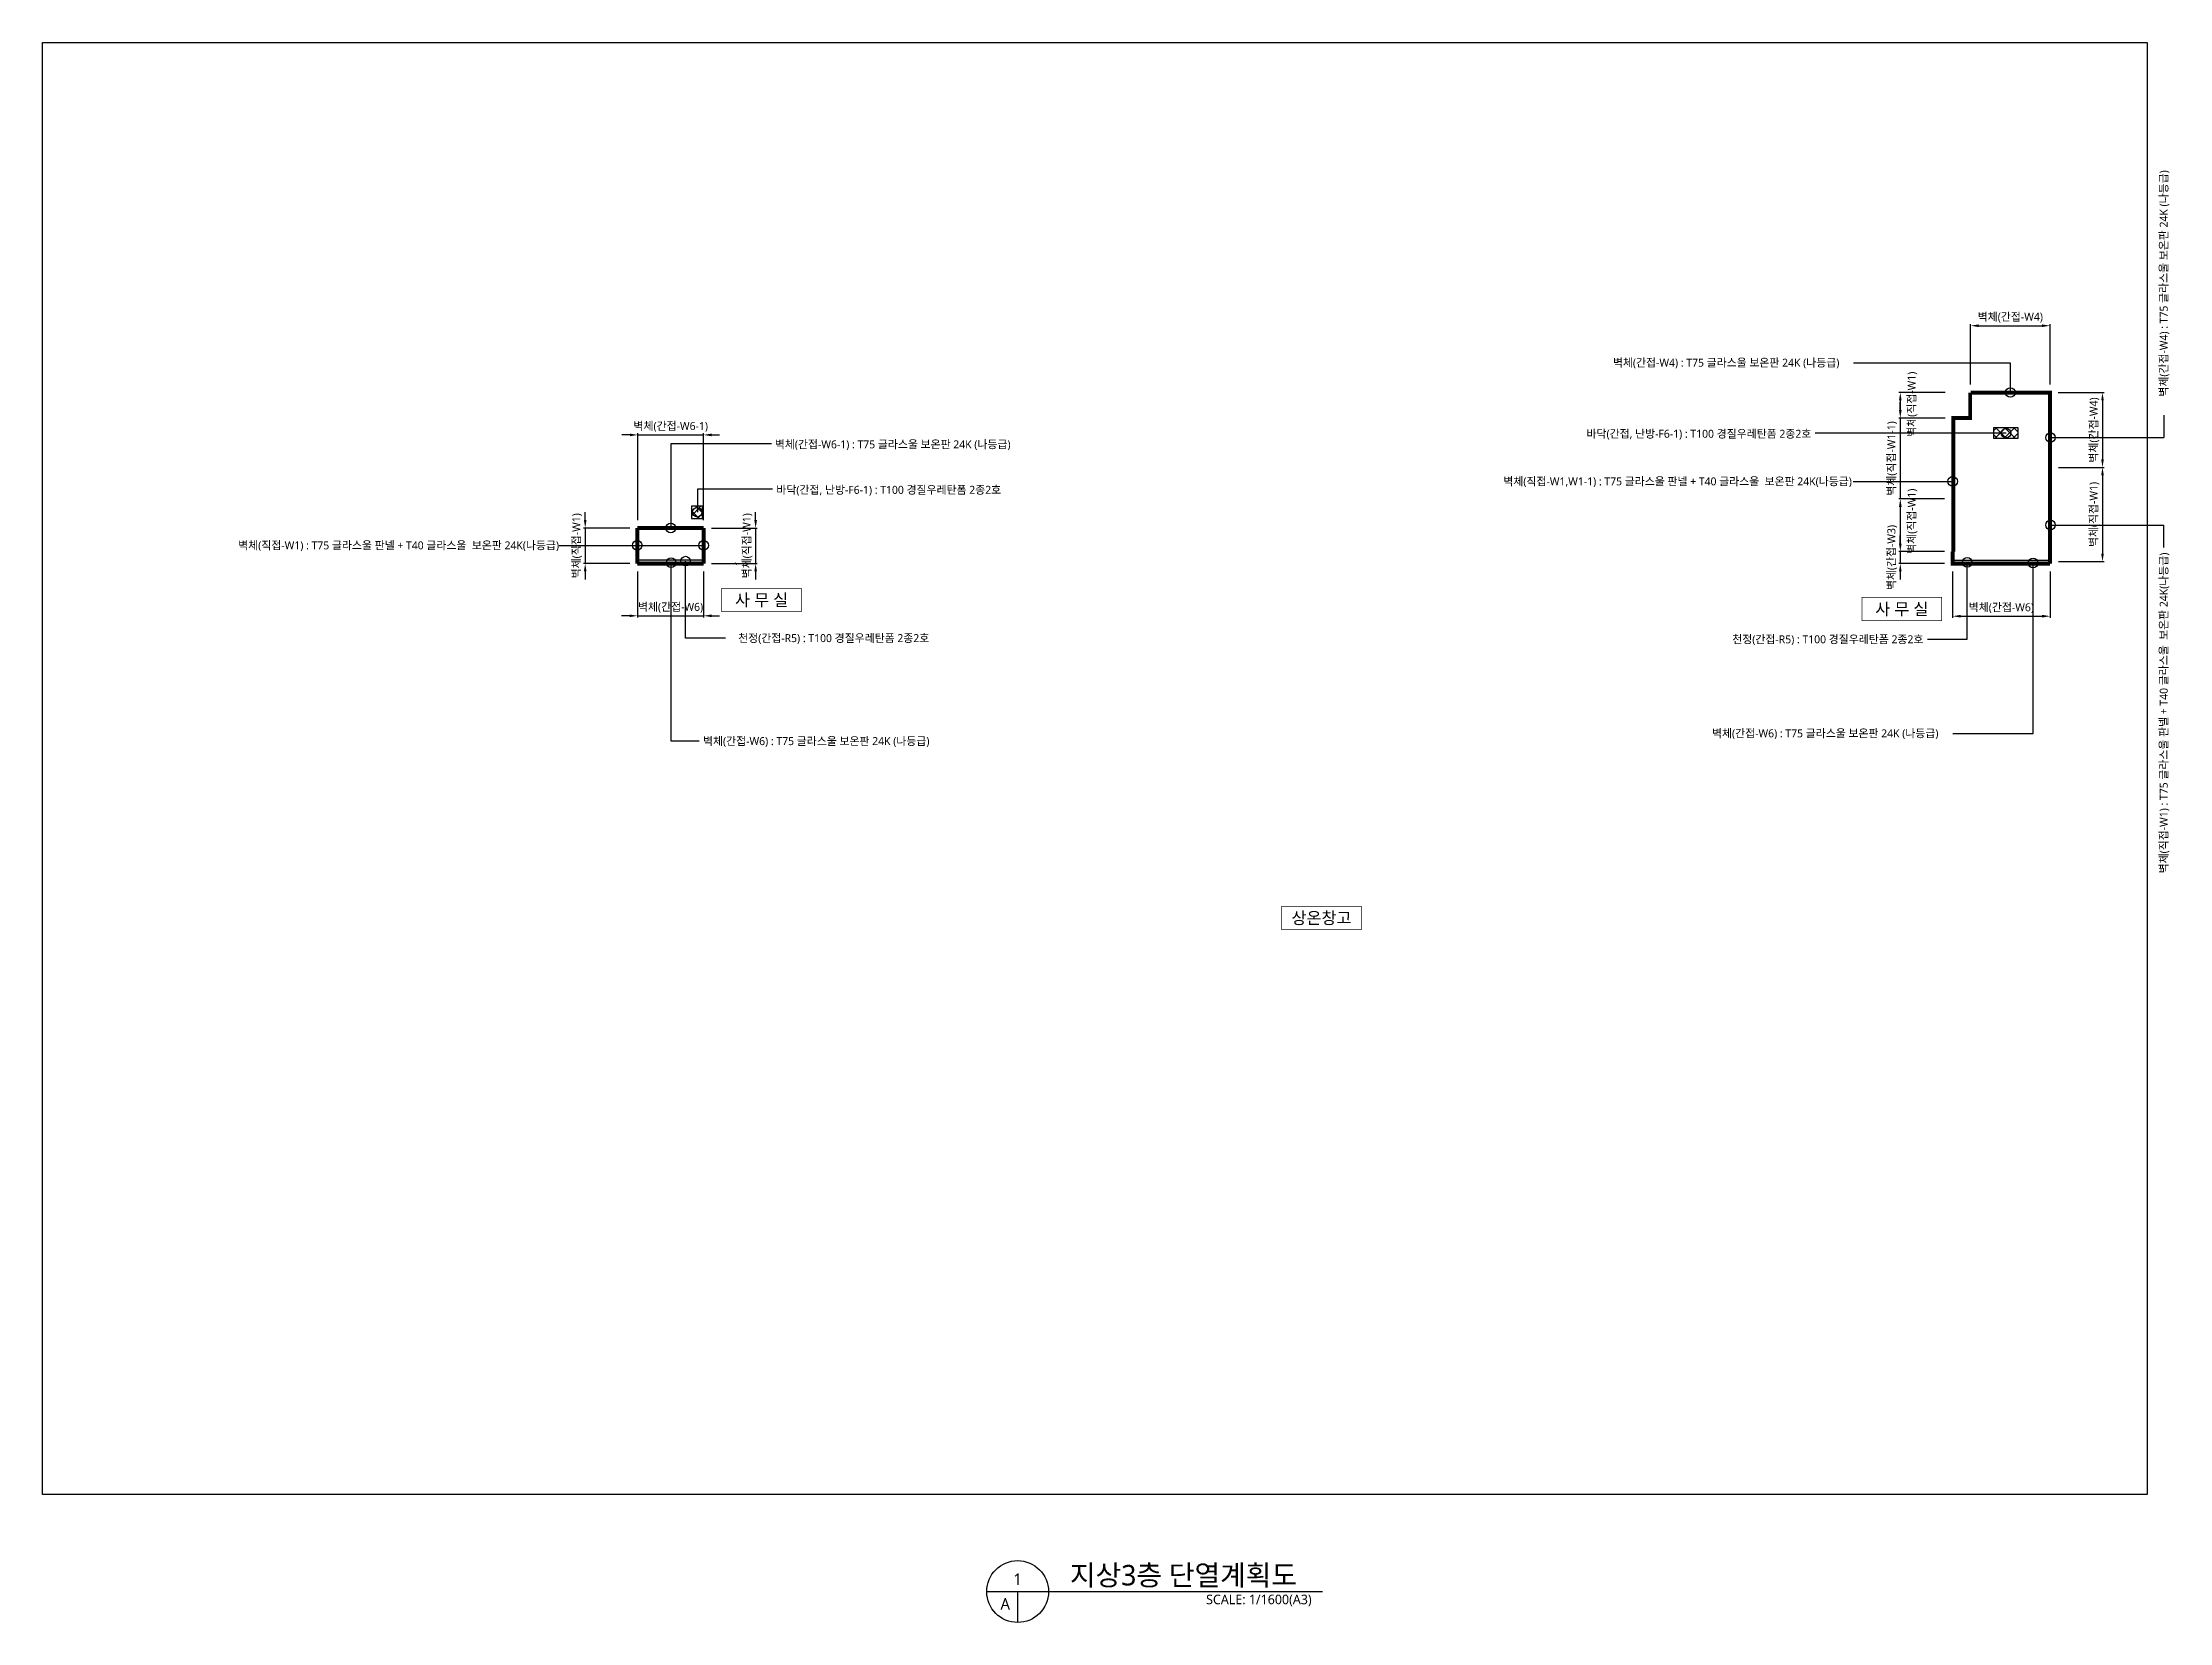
# Model space of a CAD drawing. Header units: millimetres. Extents: x -604407 to 1670407, y 506520 to 715041.
# Drawn here: x 709193 to 975930, y 516842 to 715041 of the extents above; entities that cross this region are included whole.
import ezdxf
from ezdxf.enums import TextEntityAlignment as Align

# ---------------------------------------------------------------- set-up
doc = ezdxf.new("R2010")
doc.units = ezdxf.units.MM
doc.header["$LTSCALE"] = 1000
doc.linetypes.add('HIDDEN2', pattern=[0.1875, 0.125, -0.0625])
doc.layers.get('DEFPOINTS').update_dxf_attribs({"color": 161})
for name, color, linetype in [('DIM', 7, 'Continuous'), ('NDIM', 7, 'Continuous'), ('SASAC 도면번호', 6, 'Continuous'), ('SYM', 7, 'Continuous'), ('TEXT', 3, 'Continuous'), ('TEXT-주', 2, 'Continuous'), ('단멸바닥', 6, 'Continuous'), ('단열', 5, 'Continuous'), ('단열선', 4, 'Continuous')]:
    doc.layers.add(name, color=color, linetype=linetype)
doc.styles.add('TE', font='malgun_0.ttf')
doc.styles.add('나눔바른고딕', font='NanumBarunGothic.ttf')
doc.dimstyles.new('BA', dxfattribs={"dimscale": 500, "dimtxt": 3, "dimasz": 1, "dimexe": 1, "dimexo": 5, "dimgap": 0.9, "dimtad": 1, "dimdec": 0, "dimdsep": 46, "dimlunit": 6, "dimtxsty": 'TE', "dimblk": 'DDD', "dimcen": 2.5, "dimclrd": 256, "dimclre": 256, "dimclrt": 3, "dimazin": 2, "dimtfac": 1, "dimtdec": 0, "dimtix": 1, "dimtmove": 2, "dimatfit": 3, "dimldrblk": 'DDD', "dimfxl": 1, "dimtolj": 1, "dimtzin": 0, "dimarcsym": 2})

msp = doc.modelspace()

# ---------------------------------------------------------------- texts
at = {"layer": 'TEXT', "style": '나눔바른고딕'}
for s, p in [('벽체(간접-W4) : T75 글라스울 보온판 24K (나등급)', (975208.4, 699017.8)), ('벽체(직접-W1) : T75 글라스울 판넬 + T40 글라스울  보온판 24K(나등급)', (975208.4, 651054.4))]:
    msp.add_text(s, height=1000, rotation=90, dxfattribs=at).set_placement(p, align=Align.MIDDLE_RIGHT)
for s, p in [('벽체(간접-W4) : T75 글라스울 보온판 24K (나등급)', (906133.6, 674877.4)), ('벽체(간접-W6-1) : T75 글라스울 보온판 24K (나등급)', (801030.2, 664631.9)), ('바닥(간접, 난방-F6-1) : T100 경질우레탄폼 2종2호', (801218.2, 658926.5)), ('벽체(간접-W6) : T75 글라스울 보온판 24K (나등급)', (792023.2, 627402.8)), ('벽체(간접-W6) : T75 글라스울 보온판 24K (나등급)', (918559.9, 628377.8))]:
    msp.add_text(s, height=1000, dxfattribs=at).set_placement(p, align=Align.MIDDLE_LEFT)
for s, p in [('바닥(간접, 난방-F6-1) : T100 경질우레탄폼 2종2호', (931015, 665960.4)), ('벽체(직접-W1,W1-1) : T75 글라스울 판넬 + T40 글라스울  보온판 24K(나등급)', (936102.9, 659985.5)), ('벽체(직접-W1) : T75 글라스울 판넬 + T40 글라스울  보온판 24K(나등급)', (773971.1, 651960.5)), ('천정(간접-R5) : T100 경질우레탄폼 2종2호', (820398.8, 640327.1)), ('천정(간접-R5) : T100 경질우레탄폼 2종2호', (945069.7, 640177.1))]:
    msp.add_text(s, height=1000, dxfattribs=at).set_placement(p, align=Align.MIDDLE_RIGHT)
for s, p in [('1', (831479.9, 522271.9)), ('A', (829928.4, 519168.8))]:
    msp.add_text(s, height=1440, dxfattribs=at).set_placement(p, align=Align.MIDDLE)
msp.add_text('지상3층 단열계획도', height=2560, dxfattribs=at).set_placement((838039.9, 521496.1))
msp.add_text('SCALE: 1/1600(A3)', height=1200, dxfattribs=at).set_placement((868355.4, 520332.5), align=Align.TOP_RIGHT)
at = {"layer": 'TEXT-주', "style": '나눔바른고딕'}
for s, p in [('사 무 실', (799366.9, 645107.6)), ('사 무 실', (942365.9, 643976.2)), ('상온창고', (869583.9, 605217.7))]:
    msp.add_text(s, height=1500, dxfattribs=at).set_placement(p, align=Align.MIDDLE_CENTER)

# ---------------------------------------------------------------- blocks, each defined once
blk = doc.blocks.new('*D50')
at = {"layer": 'DEFPOINTS', "color": 0, "ltscale": 0.4, "transparency": 16777216}
for p in [(783848, 654135), (777249, 649685), (783848, 649685)]:
    blk.add_point(p, dxfattribs=at)
at = {"layer": 'NDIM', "lineweight": -2, "ltscale": 0.4, "transparency": 16777216}
for p, q in [((782848, 654135), (777049, 654135)), ((777249, 655135), (777249, 656135)), ((777249, 654135), (777249, 649685)), ((782848, 649685), (777049, 649685)), ((777249, 648685), (777249, 647685))]:
    blk.add_line(p, q, dxfattribs=at)
at = {"layer": 'NDIM', "ltscale": 0.4, "transparency": 16777216}
for points in [[(777083, 655135), (777416, 655135), (777249, 654135)], [(777083, 648685), (777416, 648685), (777249, 649685)]]:
    blk.add_solid(points, dxfattribs=at)
at = {"layer": 'NDIM', "color": 3, "ltscale": 0.4, "transparency": 16777216, "insert": (776242, 651910), "char_height": 1000, "attachment_point": 5, "rotation": 90, "style": 'TE'}
blk.add_mtext('\\A1;벽체(직접-W1)', dxfattribs=at)
blk = doc.blocks.new('DDD')
at = {"layer": 'DIM', "color": 0}
for p, q in [((-1, 0), (1, 0)), ((0, -1), (0, 1))]:
    blk.add_line(p, q, dxfattribs=at)
for radius in [0.6, 0.3]:
    blk.add_circle((0, 0), radius, dxfattribs=at)
blk = doc.blocks.new('*D51')
at = {"layer": 'DEFPOINTS', "color": 0, "ltscale": 0.4, "transparency": 16777216}
for p in [(792098, 654135), (792098, 649685), (798622, 649685)]:
    blk.add_point(p, dxfattribs=at)
at = {"layer": 'NDIM', "lineweight": -2, "ltscale": 0.4, "transparency": 16777216}
for p, q in [((793098, 654135), (798822, 654135)), ((798622, 655135), (798622, 656135)), ((798622, 654135), (798622, 649685)), ((793098, 649685), (798822, 649685)), ((798622, 648685), (798622, 647685))]:
    blk.add_line(p, q, dxfattribs=at)
at = {"layer": 'NDIM', "ltscale": 0.4, "transparency": 16777216}
for points in [[(798455, 655135), (798789, 655135), (798622, 654135)], [(798455, 648685), (798789, 648685), (798622, 649685)]]:
    blk.add_solid(points, dxfattribs=at)
at = {"layer": 'NDIM', "color": 3, "ltscale": 0.4, "transparency": 16777216, "insert": (797614, 651910), "char_height": 1000, "attachment_point": 5, "rotation": 90, "style": 'TE'}
blk.add_mtext('\\A1;벽체(직접-W1)', dxfattribs=at)
blk = doc.blocks.new('*D52')
at = {"layer": 'DEFPOINTS', "color": 0, "ltscale": 0.4, "transparency": 16777216}
for p in [(792098, 665816), (783848, 654135), (792098, 654135)]:
    blk.add_point(p, dxfattribs=at)
at = {"layer": 'NDIM', "lineweight": -2, "ltscale": 0.4, "transparency": 16777216}
for p, q in [((782848, 665816), (781848, 665816)), ((783848, 655135), (783848, 666016)), ((783848, 665816), (792098, 665816)), ((792098, 655135), (792098, 666016)), ((793098, 665816), (794098, 665816))]:
    blk.add_line(p, q, dxfattribs=at)
at = {"layer": 'NDIM', "ltscale": 0.4, "transparency": 16777216}
for points in [[(782848, 665983), (782848, 665649), (783848, 665816)], [(793098, 665983), (793098, 665649), (792098, 665816)]]:
    blk.add_solid(points, dxfattribs=at)
at = {"layer": 'NDIM', "color": 3, "ltscale": 0.4, "transparency": 16777216, "insert": (787973, 666824), "char_height": 1000, "attachment_point": 5, "style": 'TE'}
blk.add_mtext('\\A1;벽체(간접-W6-1)', dxfattribs=at)
blk = doc.blocks.new('*D53')
at = {"layer": 'DEFPOINTS', "color": 0, "ltscale": 0.4, "transparency": 16777216}
for p in [(783811, 649685), (792098, 649685), (792098, 643124)]:
    blk.add_point(p, dxfattribs=at)
at = {"layer": 'NDIM', "lineweight": -2, "ltscale": 0.4, "transparency": 16777216}
for p, q in [((783811, 648685), (783811, 642924)), ((792098, 648685), (792098, 642924)), ((782811, 643124), (781811, 643124)), ((783811, 643124), (792098, 643124)), ((793098, 643124), (794098, 643124))]:
    blk.add_line(p, q, dxfattribs=at)
at = {"layer": 'NDIM', "ltscale": 0.4, "transparency": 16777216}
for points in [[(782811, 643291), (782811, 642957), (783811, 643124)], [(793098, 643291), (793098, 642957), (792098, 643124)]]:
    blk.add_solid(points, dxfattribs=at)
at = {"layer": 'NDIM', "color": 3, "ltscale": 0.4, "transparency": 16777216, "insert": (787954, 644132), "char_height": 1000, "attachment_point": 5, "style": 'TE'}
blk.add_mtext('\\A1;벽체(간접-W6)', dxfattribs=at)
blk = doc.blocks.new('*D54')
at = {"layer": 'DEFPOINTS', "color": 0, "ltscale": 0.4, "transparency": 16777216}
for p in [(960961, 679515), (950986, 671135), (960961, 671135)]:
    blk.add_point(p, dxfattribs=at)
at = {"layer": 'NDIM', "lineweight": -2, "ltscale": 0.4, "transparency": 16777216}
for p, q in [((950986, 672135), (950986, 679715)), ((951986, 679515), (959961, 679515)), ((960961, 672135), (960961, 679715))]:
    blk.add_line(p, q, dxfattribs=at)
at = {"layer": 'NDIM', "ltscale": 0.4, "transparency": 16777216}
for points in [[(951986, 679681), (951986, 679348), (950986, 679515)], [(959961, 679681), (959961, 679348), (960961, 679515)]]:
    blk.add_solid(points, dxfattribs=at)
at = {"layer": 'NDIM', "color": 3, "ltscale": 0.4, "transparency": 16777216, "insert": (955973, 680522), "char_height": 1000, "attachment_point": 5, "style": 'TE'}
blk.add_mtext('\\A1;벽체(간접-W4)', dxfattribs=at)
blk = doc.blocks.new('*D55')
at = {"layer": 'DEFPOINTS', "color": 0, "ltscale": 0.4, "transparency": 16777216}
for p in [(961011, 661735), (961011, 649935), (967532, 649935)]:
    blk.add_point(p, dxfattribs=at)
at = {"layer": 'NDIM', "lineweight": -2, "ltscale": 0.4, "transparency": 16777216}
for p, q in [((962011, 661735), (967732, 661735)), ((967532, 660735), (967532, 650935)), ((962011, 649935), (967732, 649935))]:
    blk.add_line(p, q, dxfattribs=at)
at = {"layer": 'NDIM', "ltscale": 0.4, "transparency": 16777216}
for points in [[(967365, 660735), (967699, 660735), (967532, 661735)], [(967365, 650935), (967699, 650935), (967532, 649935)]]:
    blk.add_solid(points, dxfattribs=at)
at = {"layer": 'NDIM', "color": 3, "ltscale": 0.4, "transparency": 16777216, "insert": (966525, 655835), "char_height": 1000, "attachment_point": 5, "rotation": 90, "style": 'TE'}
blk.add_mtext('\\A1;벽체(직접-W1)', dxfattribs=at)
blk = doc.blocks.new('*D56')
at = {"layer": 'DEFPOINTS', "color": 0, "ltscale": 0.4, "transparency": 16777216}
for p in [(960961, 671135), (961011, 661735), (967532, 661735)]:
    blk.add_point(p, dxfattribs=at)
at = {"layer": 'NDIM', "lineweight": -2, "ltscale": 0.4, "transparency": 16777216}
for p, q in [((961961, 671135), (967732, 671135)), ((967532, 670135), (967532, 662735)), ((962011, 661735), (967732, 661735))]:
    blk.add_line(p, q, dxfattribs=at)
at = {"layer": 'NDIM', "ltscale": 0.4, "transparency": 16777216}
for points in [[(967365, 670135), (967699, 670135), (967532, 671135)], [(967365, 662735), (967699, 662735), (967532, 661735)]]:
    blk.add_solid(points, dxfattribs=at)
at = {"layer": 'NDIM', "color": 3, "ltscale": 0.4, "transparency": 16777216, "insert": (966525, 666435), "char_height": 1000, "attachment_point": 5, "rotation": 90, "style": 'TE'}
blk.add_mtext('\\A1;벽체(간접-W4)', dxfattribs=at)
blk = doc.blocks.new('*D57')
at = {"layer": 'DEFPOINTS', "color": 0, "ltscale": 0.4, "transparency": 16777216}
for p in [(948736, 651185), (942174, 649685), (948736, 649685)]:
    blk.add_point(p, dxfattribs=at)
at = {"layer": 'NDIM', "lineweight": -2, "ltscale": 0.4, "transparency": 16777216}
for p, q in [((947736, 651185), (941974, 651185)), ((942174, 652185), (942174, 653185)), ((942174, 651185), (942174, 649685)), ((947736, 649685), (941974, 649685)), ((942174, 648685), (942174, 647685))]:
    blk.add_line(p, q, dxfattribs=at)
at = {"layer": 'NDIM', "ltscale": 0.4, "transparency": 16777216}
for points in [[(942008, 652185), (942341, 652185), (942174, 651185)], [(942008, 648685), (942341, 648685), (942174, 649685)]]:
    blk.add_solid(points, dxfattribs=at)
at = {"layer": 'NDIM', "color": 3, "ltscale": 0.4, "transparency": 16777216, "insert": (941167, 650435), "char_height": 1000, "attachment_point": 5, "rotation": 90, "style": 'TE'}
blk.add_mtext('\\A1;벽체(간접-W3)', dxfattribs=at)
blk = doc.blocks.new('*D58')
at = {"layer": 'DEFPOINTS', "color": 0, "ltscale": 0.4, "transparency": 16777216}
for p in [(948736, 657790), (942174, 651185), (948736, 651185)]:
    blk.add_point(p, dxfattribs=at)
at = {"layer": 'NDIM', "lineweight": -2, "ltscale": 0.4, "transparency": 16777216}
for p, q in [((947736, 657790), (941974, 657790)), ((942174, 656790), (942174, 652185)), ((947736, 651185), (941974, 651185))]:
    blk.add_line(p, q, dxfattribs=at)
at = {"layer": 'NDIM', "ltscale": 0.4, "transparency": 16777216}
for points in [[(942008, 656790), (942341, 656790), (942174, 657790)], [(942008, 652185), (942341, 652185), (942174, 651185)]]:
    blk.add_solid(points, dxfattribs=at)
at = {"layer": 'NDIM', "color": 3, "ltscale": 0.4, "transparency": 16777216, "insert": (943694, 654988), "char_height": 1000, "attachment_point": 5, "rotation": 90, "style": 'TE'}
blk.add_mtext('\\A1;벽체(직접-W1)', dxfattribs=at)
blk = doc.blocks.new('*D59')
at = {"layer": 'DEFPOINTS', "color": 0, "ltscale": 0.4, "transparency": 16777216}
for p in [(948811, 667935), (942174, 657790), (948736, 657790)]:
    blk.add_point(p, dxfattribs=at)
at = {"layer": 'NDIM', "lineweight": -2, "ltscale": 0.4, "transparency": 16777216}
for p, q in [((942174, 668935), (942174, 669935)), ((947811, 667935), (941974, 667935)), ((942174, 667935), (942174, 657790)), ((947736, 657790), (941974, 657790)), ((942174, 656790), (942174, 655790))]:
    blk.add_line(p, q, dxfattribs=at)
at = {"layer": 'NDIM', "ltscale": 0.4, "transparency": 16777216}
for points in [[(942008, 668935), (942341, 668935), (942174, 667935)], [(942008, 656790), (942341, 656790), (942174, 657790)]]:
    blk.add_solid(points, dxfattribs=at)
at = {"layer": 'NDIM', "color": 3, "ltscale": 0.4, "transparency": 16777216, "insert": (941167, 662863), "char_height": 1000, "attachment_point": 5, "rotation": 90, "style": 'TE'}
blk.add_mtext('\\A1;벽체(직접-W1-1)', dxfattribs=at)
blk = doc.blocks.new('*D60')
at = {"layer": 'DEFPOINTS', "color": 0, "ltscale": 0.4, "transparency": 16777216}
for p in [(948811, 671135), (942174, 667935), (948811, 667935)]:
    blk.add_point(p, dxfattribs=at)
at = {"layer": 'NDIM', "lineweight": -2, "ltscale": 0.4, "transparency": 16777216}
for p, q in [((947811, 671135), (941974, 671135)), ((942174, 670135), (942174, 668935)), ((947811, 667935), (941974, 667935))]:
    blk.add_line(p, q, dxfattribs=at)
at = {"layer": 'NDIM', "ltscale": 0.4, "transparency": 16777216}
for points in [[(942008, 670135), (942341, 670135), (942174, 671135)], [(942008, 668935), (942341, 668935), (942174, 667935)]]:
    blk.add_solid(points, dxfattribs=at)
at = {"layer": 'NDIM', "color": 3, "ltscale": 0.4, "transparency": 16777216, "insert": (943694, 669662), "char_height": 1000, "attachment_point": 5, "rotation": 90, "style": 'TE'}
blk.add_mtext('\\A1;벽체(직접-W1)', dxfattribs=at)
blk = doc.blocks.new('*D61')
at = {"layer": 'DEFPOINTS', "color": 0, "ltscale": 0.4, "transparency": 16777216}
for p in [(948736, 649685), (960961, 649685), (960961, 643074)]:
    blk.add_point(p, dxfattribs=at)
at = {"layer": 'NDIM', "lineweight": -2, "ltscale": 0.4, "transparency": 16777216}
for p, q in [((948736, 648685), (948736, 642874)), ((960961, 648685), (960961, 642874)), ((949736, 643074), (959961, 643074))]:
    blk.add_line(p, q, dxfattribs=at)
at = {"layer": 'NDIM', "ltscale": 0.4, "transparency": 16777216}
for points in [[(949736, 643241), (949736, 642907), (948736, 643074)], [(959961, 643241), (959961, 642907), (960961, 643074)]]:
    blk.add_solid(points, dxfattribs=at)
at = {"layer": 'NDIM', "color": 3, "ltscale": 0.4, "transparency": 16777216, "insert": (954848, 644082), "char_height": 1000, "attachment_point": 5, "style": 'TE'}
blk.add_mtext('\\A1;벽체(간접-W6)', dxfattribs=at)

# ---------------------------------------------------------------- dimensions: what is measured, and where the dimension line sits
at = {"layer": 'NDIM', "ltscale": 0.4}
for base, p1, p2, text, picture, middle in [((960960.7, 679514.5), (950985.7, 671135.5), (960960.7, 671135.5), '벽체(간접-W4)', '*D54', (955973.2, 680522)), ((792098.2, 665816.1), (783848.2, 654135.5), (792098.2, 654135.5), '벽체(간접-W6-1)', '*D52', (787973.2, 666823.6)), ((792098.2, 643124.1), (783810.7, 649685.5), (792098.2, 649685.5), '벽체(간접-W6)', '*D53', (787954.4, 644131.7)), ((960960.7, 643074.1), (948735.7, 649685.5), (960960.7, 649685.5), '벽체(간접-W6)', '*D61', (954848.2, 644081.7))]:
    dim = msp.add_linear_dim(base=base, p1=p1, p2=p2, text=text, dimstyle='BA', override={"dimscale": 200, "dimtxt": 5, "dimasz": 5, "dimgap": 1.5, "dimsah": 1}, dxfattribs=at)
    dim.commit()
    dim.dimension.update_dxf_attribs({"geometry": picture, "text_midpoint": middle})
for base, p1, p2, picture, middle in [((942174.3, 667935.5), (948810.7, 671135.5), (948810.7, 667935.5), '*D60', (943694, 669662)), ((942174.3, 651185.5), (948735.7, 657790.5), (948735.7, 651185.5), '*D58', (943694, 654988))]:
    dim = msp.add_linear_dim(base=base, p1=p1, p2=p2, angle=270, text='벽체(직접-W1)', dimstyle='BA', override={"dimscale": 200, "dimtxt": 5, "dimasz": 5, "dimgap": 1.5, "dimsah": 1}, dxfattribs=at)
    dim.commit()
    dim.dimension.update_dxf_attribs({"geometry": picture, "text_midpoint": middle, "dimtype": 160})
for base, p1, p2, text, picture, middle in [((942174.3, 657790.5), (948810.7, 667935.5), (948735.7, 657790.5), '벽체(직접-W1-1)', '*D59', (941166.8, 662863)), ((967532.1, 661735.5), (960960.7, 671135.5), (961010.7, 661735.5), '벽체(간접-W4)', '*D56', (966524.5, 666435.5)), ((967532.1, 649935.5), (961010.7, 661735.5), (961010.7, 649935.5), '벽체(직접-W1)', '*D55', (966524.5, 655835.5)), ((777249.3, 649685.5), (783848.2, 654135.5), (783848.2, 649685.5), '벽체(직접-W1)', '*D50', (776241.8, 651910.5)), ((798622, 649685.5), (792098.2, 654135.5), (792098.2, 649685.5), '벽체(직접-W1)', '*D51', (797614.5, 651910.5)), ((942174.3, 649685.5), (948735.7, 651185.5), (948735.7, 649685.5), '벽체(간접-W3)', '*D57', (941166.8, 650435.5))]:
    dim = msp.add_linear_dim(base=base, p1=p1, p2=p2, angle=270, text=text, dimstyle='BA', override={"dimscale": 200, "dimtxt": 5, "dimasz": 5, "dimgap": 1.5, "dimsah": 1}, dxfattribs=at)
    dim.commit()
    dim.dimension.update_dxf_attribs({"geometry": picture, "text_midpoint": middle})

# ---------------------------------------------------------------- hatches: boundary and pattern name
at = {"layer": '단멸바닥'}
h = msp.add_hatch(dxfattribs=at)
h.set_pattern_fill('ANSI37', color=256, scale=250)
h.set_pattern_definition([(45, (-271604.2, 286116.5), (-561.266, 561.266), []), (135, (-271604.2, 286116.5), (-561.266, -561.266), [])])
h.paths.add_polyline_path([(790560.7, 655335.5), (791960.7, 655335.5), (791960.7, 656885.5), (790560.7, 656885.5)])
h.paths.add_polyline_path([(956960.7, 666690.5), (953860.7, 666690.5), (953860.7, 665415.5), (956960.7, 665415.5)])
at = {"layer": '단열'}
h = msp.add_hatch(dxfattribs=at)
h.set_pattern_fill('CROSS', color=256, scale=50, style=0)
h.set_pattern_definition([(0, (-271604.2, 286116.54), (317.5, 317.5), [158.75, -476.25]), (90, (-271524.83, 286037.16), (-317.5, 317.5), [158.75, -476.25])])
h.paths.add_polyline_path([(792098.2, 650085.5), (783773.2, 650085.5), (783773.2, 649685.5), (792098.2, 649685.5)])
h.paths.add_polyline_path([(948773.2, 650085.5), (960860.7, 650085.5), (960860.7, 649685.5), (948773.2, 649685.5)])

# ---------------------------------------------------------------- linework, layer by layer
for points in [[(936293.9, 674877.4), (955973.2, 674877.4), (955973.2, 671135.5)], [(800622.6, 664716.5), (787973.2, 664716.5), (787973.2, 654135.5)], [(800716.8, 659002.7), (791332.5, 659002.7), (791332.5, 656117.7)], [(948778.8, 628380), (958823.2, 628380), (958823.2, 649685.5)]]:
    msp.add_lwpolyline(points)
at = {"layer": 'DEFPOINTS'}
msp.add_lwpolyline([(709193, 715040.9), (973120.6, 715040.9), (973120.6, 532898), (709193, 532898)], close=True, dxfattribs=at)
at = {"layer": 'SASAC 도면번호'}
msp.add_line((796048.2, 649785.5), (796248.2, 649585.5), dxfattribs=at)
at = {"layer": 'SYM'}
for p, q in [((975208.4, 668297), (975208.4, 665485.5)), ((955436.3, 666045.4), (931515, 666045.4)), ((961010.7, 665485.5), (975208.4, 665485.5)), ((936273.3, 659985.5), (948735.7, 659985.5)), ((961010.7, 654510.5), (975208.4, 654510.5)), ((975208.4, 651698.9), (975208.4, 654510.5)), ((773984.3, 651960.5), (792098.2, 651960.5)), ((827601.2, 520720.4), (869712.4, 520720.4)), ((831479.9, 520720.4), (831479.9, 516841.6))]:
    msp.add_line(p, q, dxfattribs=at)
for points in [[(791523.2, 627402.8), (788023.2, 627402.8), (788023.2, 649785.5)], [(794832.3, 640327.1), (789832.3, 640327.1), (789832.3, 649985.5)], [(945569.7, 640177.1), (950569.7, 640177.1), (950569.7, 649835.5)]]:
    msp.add_lwpolyline(points, dxfattribs=at)
for centre, radius in [((955973.2, 671135.5), 600), ((955436.3, 666045.4), 600), ((961010.7, 665485.5), 600), ((948735.7, 659985.5), 600), ((791295, 656117.7), 600), ((787973.2, 654135.5), 600), ((961010.7, 654510.5), 600), ((783773.2, 651960.5), 600), ((792098.2, 651960.5), 600), ((788023.2, 649785.5), 600), ((789832.3, 649985.5), 600), ((950569.7, 649835.5), 600), ((958823.2, 649748), 600), ((831479.9, 520720.4), 3878.8)]:
    msp.add_circle(centre, radius, dxfattribs=at)
at = {"layer": 'TEXT-주', "const_width": 93.8}
for points in [[(794374.7, 643631.1), (804359.1, 643631.1), (804359.1, 646584.2), (794374.7, 646584.2)], [(937373.7, 642499.6), (947358.1, 642499.6), (947358.1, 645452.7), (937373.7, 645452.7)], [(864591.7, 603741.1), (874576.1, 603741.1), (874576.1, 606694.2), (864591.7, 606694.2)]]:
    msp.add_lwpolyline(points, close=True, dxfattribs=at)
at = {"layer": '단멸바닥'}
for points in [[(956960.7, 666690.5), (953860.7, 666690.5), (953860.7, 665415.5), (956960.7, 665415.5)], [(790560.7, 655335.5), (791960.7, 655335.5), (791960.7, 656885.5), (790560.7, 656885.5)]]:
    msp.add_lwpolyline(points, close=True, dxfattribs=at)
at = {"layer": '단열'}
for points in [[(792098.2, 650085.5), (783773.2, 650085.5), (783773.2, 649685.5), (792098.2, 649685.5)], [(948773.2, 650085.5), (960960.7, 650085.5), (960960.7, 649685.5), (948773.2, 649685.5)]]:
    msp.add_lwpolyline(points, close=True, dxfattribs=at)
at = {"layer": '단열선', "ltscale": 7, "const_width": 500}
for points in [[(948810.7, 651185.5), (948810.7, 667935.5), (950935.7, 667935.5), (950935.7, 671135.5)], [(960960.7, 661735.5), (960960.7, 649685.5)], [(783773.2, 654135.5), (783773.2, 649685.5)], [(792098.2, 649685.5), (792098.2, 654135.5)]]:
    msp.add_lwpolyline(points, dxfattribs=at)
at = {"layer": '단열선', "linetype": 'HIDDEN2', "ltscale": 10, "const_width": 500}
for points in [[(950985.7, 671135.5), (960960.7, 671135.5), (960960.7, 661735.5)], [(792098.2, 654135.5), (783773.2, 654135.5)], [(948735.7, 651185.5), (948735.7, 649685.5), (960960.7, 649685.5)], [(783773.2, 649685.5), (792098.2, 649685.5)]]:
    msp.add_lwpolyline(points, dxfattribs=at)

msp.set_redraw_order([(e.dxf.handle, doc.entitydb.next_handle()) for e in msp.query("TEXT MTEXT ATTDEF DIMENSION ARC_DIMENSION")])  # texts and dimensions are drawn at this point

doc.saveas('drawing.dxf')
